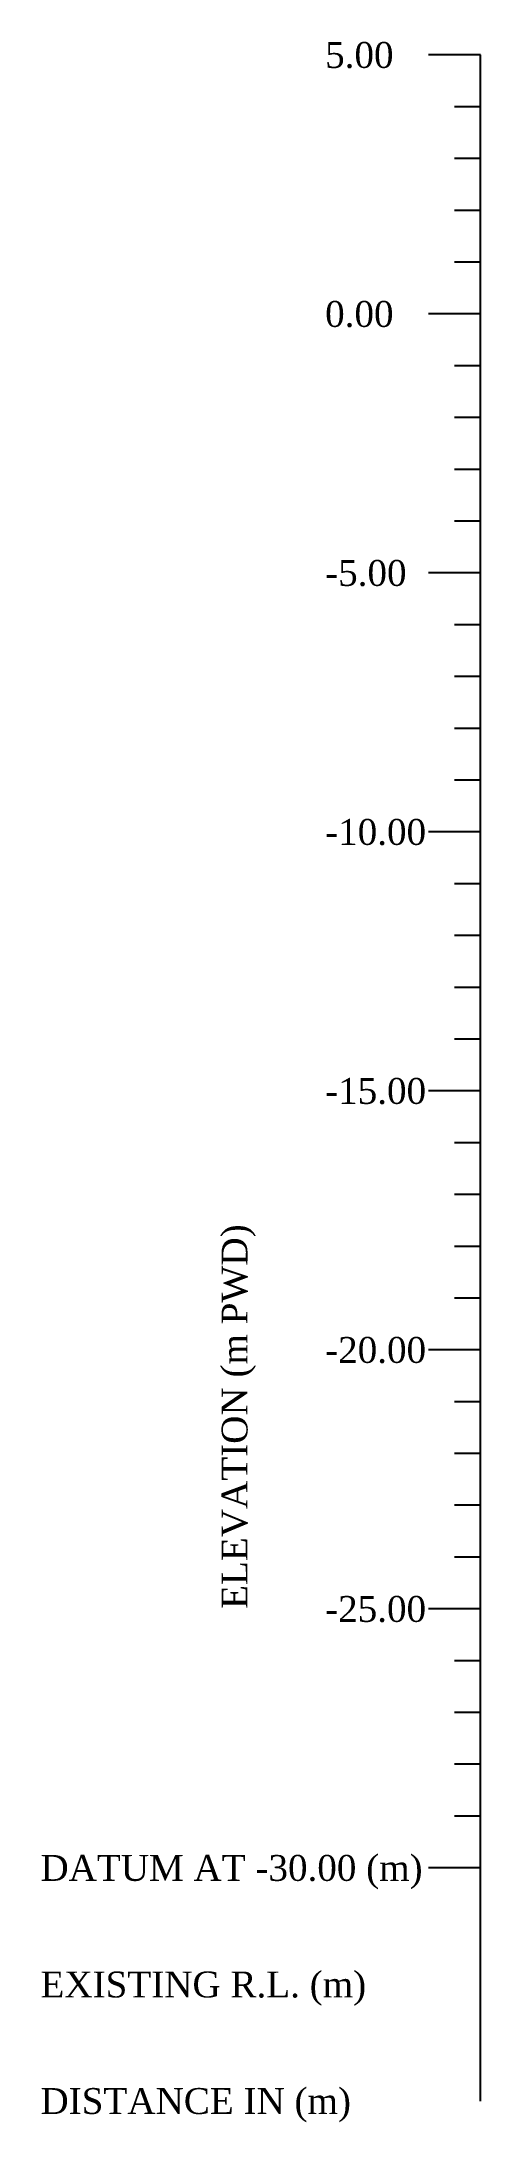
# Model space of a CAD drawing. Header units: metres. Extents: x -148477 to 168932, y -55673 to -2736.
# Drawn here: x -30075.32 to -30066.84, y -20721.92 to -20681.75 of the extents above; entities that cross this region are included whole.
import ezdxf

# ---------------------------------------------------------------- set-up
doc = ezdxf.new("R2010")
doc.units = ezdxf.units.M
doc.styles.add('liza', font='times.ttf', dxfattribs={"height": 2})

msp = doc.modelspace()

# ---------------------------------------------------------------- texts
at = {"color": 6, "linetype": 'Continuous', "lineweight": -3, "ltscale": 0.5, "char_height": 0.5, "attachment_point": 1, "style": 'liza'}
for s, insert, width in [('5.00', (-30069.8432, -20681.7621), 2), ('0.00', (-30069.8432, -20686.7621), 2), ('-5.00', (-30069.8432, -20691.7621), 2), ('-10.00', (-30069.8432, -20696.7621), 2), ('-15.00', (-30069.8432, -20701.7621), 2), ('-20.00', (-30069.8432, -20706.7621), 2), ('-25.00', (-30069.8432, -20711.7621), 2), ('DATUM AT -30.00 (m)', (-30075.3432, -20716.7621), 7.5), ('EXISTING R.L. (m)', (-30075.3432, -20719.0121), 7.5), ('DISTANCE IN (m)', (-30075.3432, -20721.2621), 7.5)]:
    msp.add_mtext(s, dxfattribs=dict(at, insert=insert, width=width))
at = {"color": 6, "linetype": 'Continuous', "lineweight": -3, "ltscale": 0.5, "insert": (-30071.8432, -20712.0121), "char_height": 0.5, "width": 10, "attachment_point": 1, "rotation": 90, "style": 'liza'}
msp.add_mtext('ELEVATION (m PWD)', dxfattribs=at)

# ---------------------------------------------------------------- linework, layer by layer
at = {"color": 6, "linetype": 'Continuous', "lineweight": -3, "ltscale": 0.5}
for p, q in [((-30066.8432, -20682.0121), (-30067.8432, -20682.0121)), ((-30066.8432, -20721.5121), (-30066.8432, -20682.0121)), ((-30066.8432, -20683.0121), (-30067.3432, -20683.0121)), ((-30066.8432, -20684.0121), (-30067.3432, -20684.0121)), ((-30066.8432, -20685.0121), (-30067.3432, -20685.0121)), ((-30066.8432, -20686.0121), (-30067.3432, -20686.0121)), ((-30066.8432, -20687.0121), (-30067.8432, -20687.0121)), ((-30066.8432, -20688.0121), (-30067.3432, -20688.0121)), ((-30066.8432, -20689.0121), (-30067.3432, -20689.0121)), ((-30066.8432, -20690.0121), (-30067.3432, -20690.0121)), ((-30066.8432, -20691.0121), (-30067.3432, -20691.0121)), ((-30066.8432, -20692.0121), (-30067.8432, -20692.0121)), ((-30066.8432, -20693.0121), (-30067.3432, -20693.0121)), ((-30066.8432, -20694.0121), (-30067.3432, -20694.0121)), ((-30066.8432, -20695.0121), (-30067.3432, -20695.0121)), ((-30066.8432, -20696.0121), (-30067.3432, -20696.0121)), ((-30066.8432, -20697.0121), (-30067.8432, -20697.0121)), ((-30066.8432, -20698.0121), (-30067.3432, -20698.0121)), ((-30066.8432, -20699.0121), (-30067.3432, -20699.0121)), ((-30066.8432, -20700.0121), (-30067.3432, -20700.0121)), ((-30066.8432, -20701.0121), (-30067.3432, -20701.0121)), ((-30066.8432, -20702.0121), (-30067.8432, -20702.0121)), ((-30066.8432, -20703.0121), (-30067.3432, -20703.0121)), ((-30066.8432, -20704.0121), (-30067.3432, -20704.0121)), ((-30066.8432, -20705.0121), (-30067.3432, -20705.0121)), ((-30066.8432, -20706.0121), (-30067.3432, -20706.0121)), ((-30066.8432, -20707.0121), (-30067.8432, -20707.0121)), ((-30066.8432, -20708.0121), (-30067.3432, -20708.0121)), ((-30066.8432, -20709.0121), (-30067.3432, -20709.0121)), ((-30066.8432, -20710.0121), (-30067.3432, -20710.0121)), ((-30066.8432, -20711.0121), (-30067.3432, -20711.0121)), ((-30066.8432, -20712.0121), (-30067.8432, -20712.0121)), ((-30066.8432, -20713.0121), (-30067.3432, -20713.0121)), ((-30066.8432, -20714.0121), (-30067.3432, -20714.0121)), ((-30066.8432, -20715.0121), (-30067.3432, -20715.0121)), ((-30066.8432, -20716.0121), (-30067.3432, -20716.0121)), ((-30066.8432, -20717.0121), (-30067.8432, -20717.0121))]:
    msp.add_line(p, q, dxfattribs=at)

msp.set_redraw_order([(e.dxf.handle, doc.entitydb.next_handle()) for e in msp.query("TEXT MTEXT ATTDEF DIMENSION ARC_DIMENSION")])  # texts and dimensions are drawn at this point

doc.saveas('drawing.dxf')
